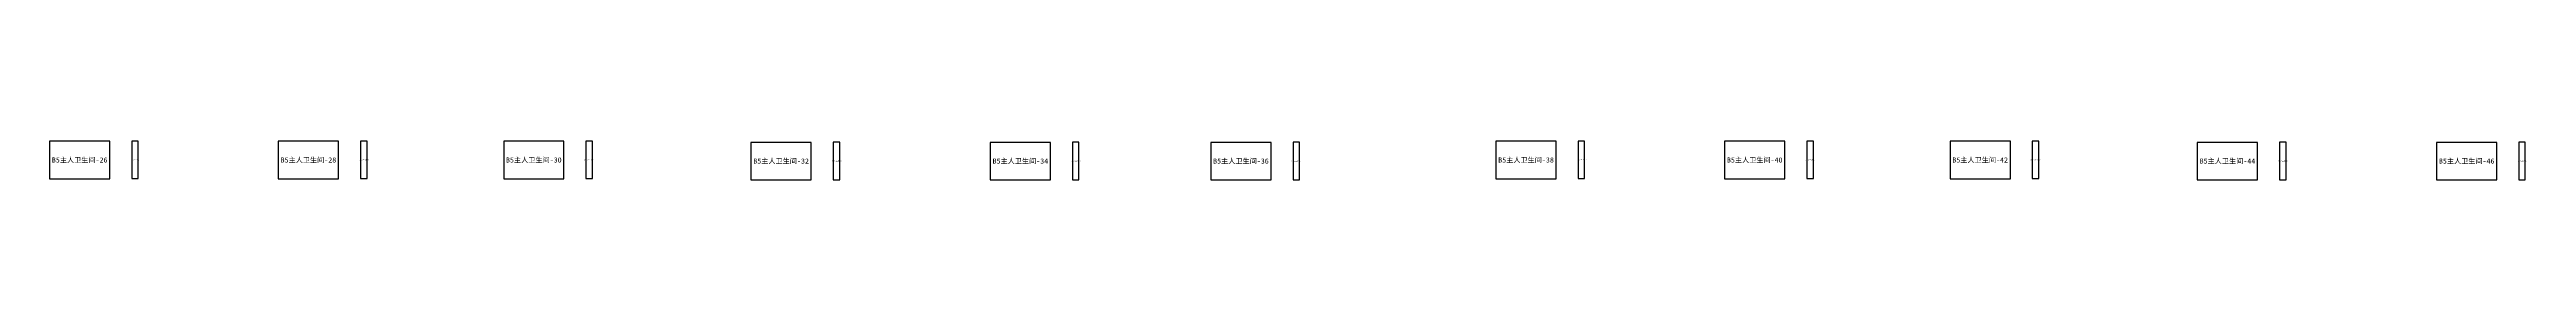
# Model space of a CAD drawing. Header units: inches. Extents: x 44145 to 132907, y -98283 to 21892.
# Drawn here: x 44942 to 83786, y -11356 to -10749 of the extents above; entities that cross this region are included whole.
import ezdxf
from ezdxf.enums import TextEntityAlignment as Align

# ---------------------------------------------------------------- set-up
doc = ezdxf.new("R2010")
doc.units = ezdxf.units.IN
doc.layers.add('NUMBERS', color=7, linetype='Continuous')
doc.layers.add('OUTER', color=7, linetype='Continuous')

msp = doc.modelspace()

# ---------------------------------------------------------------- linework, layer by layer
at = {"layer": 'OUTER'}
for points in [[(44942, -11339), (45888, -11339), (45888, -10750), (44942, -10750), (44942, -11339)], [(46232, -11338), (46334, -11338), (46334, -10749), (46232, -10749), (46232, -11338)], [(48529, -11339), (49475, -11339), (49475, -10750), (48529, -10750), (48529, -11339)], [(49819, -11338), (49921, -11338), (49921, -10749), (49819, -10749), (49819, -11338)], [(52064, -11339), (53010, -11339), (53010, -10750), (52064, -10750), (52064, -11339)], [(53354, -11338), (53456, -11338), (53456, -10749), (53354, -10749), (53354, -11338)], [(55942, -11356), (56888, -11356), (56888, -10767), (55942, -10767), (55942, -11356)], [(57232, -11355), (57334, -11355), (57334, -10766), (57232, -10766), (57232, -11355)], [(59694, -11356), (60640, -11356), (60640, -10767), (59694, -10767), (59694, -11356)], [(60984, -11355), (61086, -11355), (61086, -10766), (60984, -10766), (60984, -11355)], [(63153, -11356), (64099, -11356), (64099, -10767), (63153, -10767), (63153, -11356)], [(64443, -11355), (64545, -11355), (64545, -10766), (64443, -10766), (64443, -11355)], [(67624, -11339), (68570, -11339), (68570, -10750), (67624, -10750), (67624, -11339)], [(68914, -11338), (69016, -11338), (69016, -10749), (68914, -10749), (68914, -11338)], [(71211, -11339), (72157, -11339), (72157, -10750), (71211, -10750), (71211, -11339)], [(72501, -11338), (72603, -11338), (72603, -10749), (72501, -10749), (72501, -11338)], [(74746, -11339), (75692, -11339), (75692, -10750), (74746, -10750), (74746, -11339)], [(76036, -11338), (76138, -11338), (76138, -10749), (76036, -10749), (76036, -11338)], [(78623, -11356), (79570, -11356), (79570, -10767), (78623, -10767), (78623, -11356)], [(79914, -11355), (80015, -11355), (80015, -10766), (79914, -10766), (79914, -11355)], [(82376, -11356), (83322, -11356), (83322, -10767), (82376, -10767), (82376, -11356)], [(83666, -11355), (83768, -11355), (83768, -10766), (83666, -10766), (83666, -11355)]]:
    msp.add_lwpolyline(points, dxfattribs=at)

# ---------------------------------------------------------------- texts
at = {"layer": 'NUMBERS'}
for s, height, p in [('B5主人卫生间-26', 80, (45415, -11044)), ('B5主人卫生间-27', 14.1, (46283, -11044)), ('B5主人卫生间-28', 80, (49002, -11044)), ('B5主人卫生间-29', 14.1, (49870, -11044)), ('B5主人卫生间-30', 80, (52537, -11044)), ('B5主人卫生间-31', 14.1, (53405, -11044)), ('B5主人卫生间-32', 80, (56415, -11061)), ('B5主人卫生间-33', 14.1, (57283, -11061)), ('B5主人卫生间-34', 80, (60167, -11061)), ('B5主人卫生间-35', 14.1, (61035, -11061)), ('B5主人卫生间-36', 80, (63626, -11061)), ('B5主人卫生间-37', 14.1, (64494, -11061)), ('B5主人卫生间-38', 80, (68097, -11044)), ('B5主人卫生间-39', 14.1, (68965, -11044)), ('B5主人卫生间-40', 80, (71684, -11044)), ('B5主人卫生间-41', 14.1, (72552, -11044)), ('B5主人卫生间-42', 80, (75219, -11044)), ('B5主人卫生间-43', 14.1, (76087, -11044)), ('B5主人卫生间-44', 80, (79097, -11061)), ('B5主人卫生间-45', 14.1, (79965, -11061)), ('B5主人卫生间-46', 80, (82849, -11061)), ('B5主人卫生间-47', 14.1, (83717, -11061))]:
    msp.add_text(s, height=height, dxfattribs=at).set_placement(p, align=Align.MIDDLE_CENTER)

doc.saveas('drawing.dxf')
